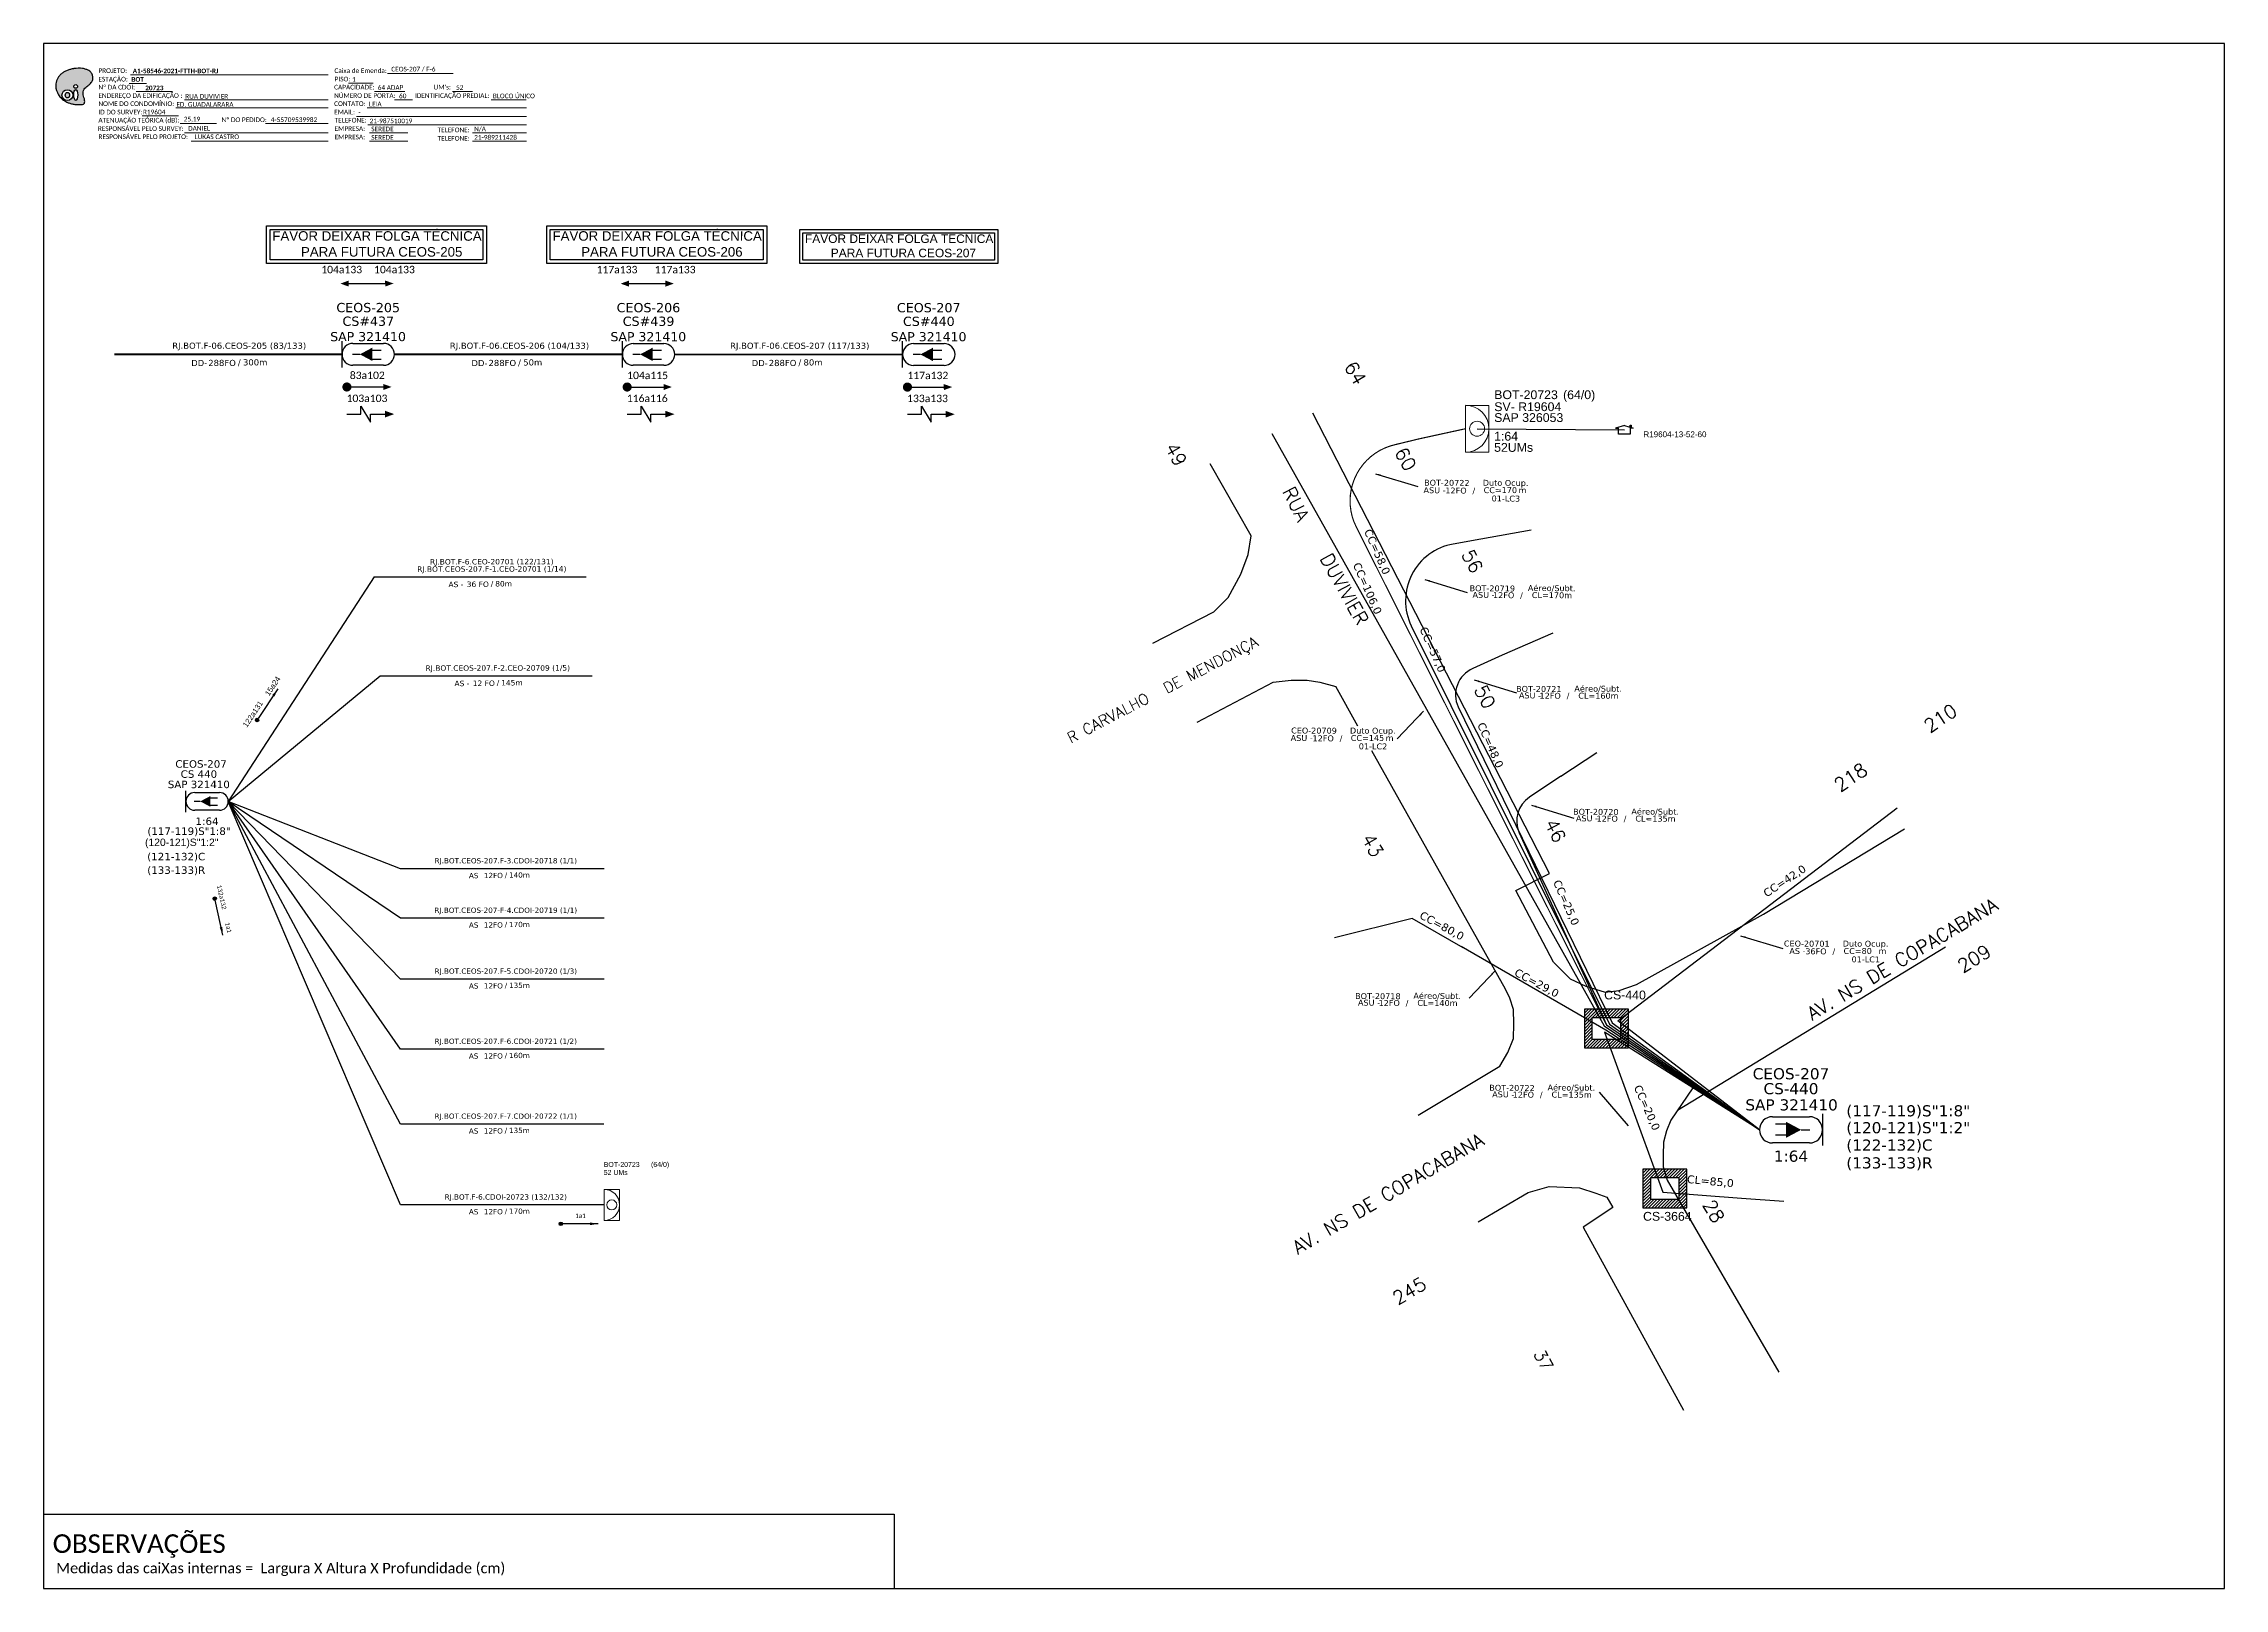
# Paper-space layout 'CDOI-20712' of a CAD drawing. Extents: x 0 to 839, y 0 to 594.
# The model-space entities are those that its viewports show. They can reach past a viewport. Long polylines and large blocks are cut down to what shows.
import ezdxf
from ezdxf.enums import TextEntityAlignment as Align

# ---------------------------------------------------------------- set-up
doc = ezdxf.new("R2010")
doc.units = 0
for name, color, linetype in [('10.1-Caixas Subterrâneas', 5, 'Continuous'), ('20.4-CEOS', 1, 'Continuous'), ('20.5-CABO AÉREO', 1, 'Continuous'), ('CAP a instalar', 1, 'Continuous'), ('celulas gpon', 7, 'Continuous'), ('CEO', 5, 'Continuous'), ('label_cabos', 7, 'Continuous'), ('Legenda', 1, 'Continuous'), ('MUB', 252, 'Continuous'), ('SETA', 7, 'Continuous'), ('Seta indicação do cabo', 7, 'Continuous'), ('surveys', 7, 'Continuous'), ('surveys legendas', 7, 'Continuous')]:
    doc.layers.add(name, color=color, linetype=linetype)
for name, color, linetype, lineweight in [("20.0-LEGENDA DOS CDO'S", 1, 'Continuous', 0), ('20.1-CDO_INTERIOR', 1, 'Continuous', 0), ('40.1-ETIQUETAS', 1, 'Continuous', 20)]:
    doc.layers.add(name, color=color, linetype=linetype, lineweight=lineweight)
doc.layers.add('EXTRA', color=50, linetype='Continuous', plot=False)
doc.styles.add('ARIAL', font='arial.ttf')
doc.styles.add('ROMANS', font='romans')
doc.styles.add('siredit', font='verdana.ttf')
doc.styles.get("Standard").update_dxf_attribs({"font": 'arial.ttf'})
doc.styles.add('WMF-Calibri0', font='CALIBRI.TTF')
doc.styles.add('WMF-Calibri1', font='CALIBRIB.TTF')
doc.linetypes.add('FENCELINE1', pattern='A,0.25,-0.1,[133,ltypeshp.shx,S=0.1,R=0,X=-0.1,Y=0],-0.1,1', length=1.45)
doc.dimstyles.new('CC', dxfattribs={"dimtxt": 1, "dimasz": 2, "dimexe": 0.18, "dimexo": 0.0625, "dimgap": 0.09, "dimtad": 0, "dimdec": 0, "dimrnd": 1, "dimzin": 0, "dimdsep": 46, "dimtxsty": 'siredit', "dimblk": 'NONE', "dimcen": 0, "dimse1": 1, "dimse2": 1, "dimsd1": 1, "dimsd2": 1, "dimclrt": 7, "dimadec": 0, "dimazin": 0, "dimtfac": 1, "dimtdec": 0, "dimtofl": 0, "dimtmove": 0, "dimatfit": 3, "dimfxl": 0, "dimtolj": 1, "dimtzin": 0, "dimarcsym": 0})

# ---------------------------------------------------------------- blocks, each defined once
blk = doc.blocks.new('OI')
h = blk.add_hatch(color=40)
edge = h.paths.add_edge_path()
edge.add_spline(control_points=[(4.35, -0.67), (3.92, -0.99), (3.26, -1.5), (2.81, -2.59), (2.9, -3.5), (3.06, -4.27), (3.31, -4.85), (3.37, -5.39), (3.4, -5.88), (3.2, -6.4), (2.54, -6.61), (1.65, -6.63), (0.55, -6.67), (-0.56, -6.42), (-1.61, -6.14), (-2.77, -5.61), (-3.92, -4.77), (-4.89, -3.7), (-5.34, -2.65), (-5.6, -1.94), (-5.85, -0.96), (-5.71, 0.47), (-5.1, 2.02), (-4.14, 3.02), (-3.3, 3.61), (-2.37, 4.16), (-1.36, 4.44), (-0.56, 4.7), (0.79, 4.85), (2.24, 4.97), (3.79, 4.57), (4.67, 4.21), (5.44, 3.65), (5.76, 2.99), (6.03, 2.21), (6.01, 1.46), (5.72, 0.64), (5.31, 0.08), (4.88, -0.38), (4.51, -0.55), (4.35, -0.67)], knot_values=[0, 0, 0, 0, 1.60434, 2.417191, 3.427595, 4.282808, 4.776746, 5.304182, 5.888771, 6.258406, 6.858137, 7.79129, 8.986195, 10.124242, 11.187857, 12.242908, 13.953784, 15.414161, 16.515391, 17.349188, 17.675853, 19.552021, 21.515531, 22.568638, 23.63245, 24.621084, 25.782718, 26.745347, 27.142653, 29.870543, 31.004649, 31.921532, 32.709589, 33.801391, 34.042471, 35.192333, 35.971461, 36.628871, 37.254359, 37.836911, 37.836911, 37.836911, 37.836911], degree=3, periodic=0)
h.paths.add_polyline_path([(1.13, -0.87, -1), (-0.04, -0.87, -1)], flags=16)
edge = h.paths.add_edge_path(flags=16)
edge.add_ellipse((0.56, -3.59), major_axis=(-0.02, 1.71), ratio=0.361305, start_angle=0, end_angle=360)
h.paths.add_polyline_path([(-0.36, -3.62, -1), (-3.8, -3.62, -1)], flags=16)
edge = h.paths.add_edge_path(flags=0)
edge.add_ellipse((-2.08, -3.62), major_axis=(0, 0.885), ratio=0.758294, start_angle=0, end_angle=360)
at = {"color": 40}
for centre, radius in [((-2.08, -3.62), 1.72), ((0.54, -0.87), 0.587)]:
    blk.add_circle(centre, radius, dxfattribs=at)
blk.add_ellipse((-2.08, -3.62), major_axis=(0, 0.885), ratio=0.758294, start_param=-3.141592653589792, end_param=3.141592653589792, dxfattribs=at)
blk.add_ellipse((0.56, -3.59), major_axis=(-0.02, 1.71), ratio=0.361305, dxfattribs=at)
at = {"color": 40, "start_tangent": (-0.800898, -0.598801), "end_tangent": (-0.800898, -0.598801)}
blk.add_spline([(4.35, -0.67), (3.2, -1.78), (2.9, -2.54), (2.92, -3.55), (3.12, -4.38), (3.28, -4.85), (3.37, -5.37), (3.35, -5.95), (3.2, -6.29), (2.66, -6.55), (1.73, -6.63), (0.54, -6.62), (-0.58, -6.41), (-1.6, -6.11), (-2.56, -5.67), (-3.95, -4.67), (-4.89, -3.56), (-5.37, -2.56), (-5.64, -1.78), (-5.72, -1.46), (-5.63, 0.42), (-4.84, 2.22), (-4.13, 2.99), (-3.27, 3.62), (-2.4, 4.09), (-1.3, 4.47), (-0.37, 4.72), (0.02, 4.77), (2.75, 4.8), (3.85, 4.53), (4.69, 4.16), (5.31, 3.68), (5.85, 2.73), (5.93, 2.5), (5.94, 1.35), (5.67, 0.62), (5.29, 0.08), (4.84, -0.36), (4.35, -0.67)], degree=3, dxfattribs=at)
blk = doc.blocks.new('CARIMBO')
at = {"color": 7, "lineweight": 0}
for points in [[(134.48, -16.3), (159.61, -16.3)], [(35.15, -20.06), (41.7, -20.06)], [(35.66, -16.79), (111.64, -16.79)], [(37.81, -23.14), (51.75, -23.14)], [(119.43, -20.02), (128.92, -20.02)], [(129.48, -23.14), (141.1, -23.14)], [(159.42, -23.14), (167.09, -23.14)], [(40.13, -32.55), (54.07, -32.55)], [(52.97, -29.48), (111.64, -29.48)], [(56.38, -26.37), (111.64, -26.37)], [(122.56, -32.72), (187.83, -32.72)], [(126.6, -29.48), (187.83, -29.48)], [(137.07, -26.37), (144.01, -26.37)], [(174.24, -26.37), (187.8, -26.37)], [(54.67, -35.52), (68.61, -35.52)], [(56.38, -39.07), (111.64, -39.07)], [(126.84, -35.96), (187.83, -35.96)], [(127.45, -39.07), (142.25, -39.07)], [(167.06, -39.07), (187.83, -39.07)], [(58.87, -42.31), (111.64, -42.31)], [(127.45, -42.31), (142.25, -42.31)], [(167.06, -42.31), (187.83, -42.31)]]:
    blk.add_lwpolyline(points, dxfattribs=at)
at = {"color": 7, "xscale": 1.213923925163967, "yscale": 1.213923925163967, "zscale": 1.213923925163967, "rotation": 0.1532896023949059}
blk.add_blockref('OI', (13.86, -20.16), dxfattribs=at)
at = {"color": 7, "lineweight": 0, "style": 'WMF-Calibri0'}
for s, height, p in [('PROJETO:', 1.793, (23.26, -16.04)), ('Caixa de Emenda:', 1.7927, (114.02, -16.04)), ('ESTAÇÃO:', 1.793, (23.26, -19.32)), ('ENDEREÇO DA EDIFICAÇÃO :', 1.7927, (23.26, -25.63)), ('Nº DA CDOI:', 1.7927, (23.26, -22.39)), ('CAPACIDADE:', 1.7927, (113.91, -22.39)), ('NÚMERO DE PORTA:', 1.7927, (113.91, -25.63)), ('PISO:', 1.793, (114.09, -19.28)), ('IDENTIFICAÇÃO PREDIAL:', 1.7927, (144.99, -25.63)), ("UM's:", 1.793, (152.15, -22.39)), ('ATENUAÇÃO TEÓRICA (dB):', 1.7927, (23.26, -35.09)), ('NOME DO CONDOMÍNIO:', 1.7927, (23.26, -28.74)), ('ID DO SURVEY:', 1.7927, (23.26, -31.97)), ('CONTATO:', 1.793, (113.91, -28.74)), ('EMAIL:', 1.793, (113.91, -31.97)), ('TELEFONE:', 1.793, (114.09, -35.09)), ('RESPONSÁVEL PELO SURVEY:', 1.7927, (23.02, -38.32)), ('RESPONSÁVEL PELO PROJETO:', 1.7927, (23.26, -41.44)), ('EMPRESA:', 1.793, (114.09, -38.32)), ('EMPRESA:', 1.793, (114.09, -41.56)), ('TELEFONE:', 1.793, (153.7, -38.83)), ('TELEFONE:', 1.793, (153.7, -42.06))]:
    blk.add_text(s, height=height, dxfattribs=at).set_placement(p)
at = {"color": 7, "lineweight": 0, "flags": 8}
for tag, p, style in [('PROJ', (36.46, -16.13), 'WMF-Calibri1'), ('CEOS-XX', (135.87, -15.46), 'WMF-Calibri0'), ('EST', (35.94, -19.41), 'WMF-Calibri1'), ('LOGRADOURO', (56.65, -25.91), 'WMF-Calibri0'), ('PISO_PTR', (120.78, -19.42), 'WMF-Calibri0'), ('CAPAC.', (130.66, -22.52), 'WMF-Calibri0'), ('N°', (138.85, -25.77), 'WMF-Calibri0'), ("UC'S", (160.78, -22.54), 'WMF-Calibri0'), ('N°PREDIO', (174.94, -25.77), 'WMF-Calibri0'), ('_ID_', (40.39, -31.94), 'WMF-Calibri0'), ('NOME_DO_COND.', (53.23, -29.02), 'WMF-Calibri0'), ('O_POTEN', (56.06, -34.68), 'WMF-Calibri0'), ('EMAIL', (123.26, -32.12), 'WMF-Calibri0'), ('NOME_DO_CONTATO', (127.3, -28.89), 'WMF-Calibri0'), ('RES_SURVEY', (57.78, -38.23), 'WMF-Calibri0'), ('RES_PROJ', (60.27, -41.47), 'WMF-Calibri0'), ('TELEFONE', (127.55, -35.36), 'WMF-Calibri0'), ('EMP_RESP_SURVEY', (128.16, -38.47), 'WMF-Calibri0'), ('EMP_RESP_PROJ', (128.16, -41.71), 'WMF-Calibri0'), ('CONT_RESP_SURVEY', (167.76, -38.47), 'WMF-Calibri0'), ('CONT_RESP_PROJ', (167.76, -41.71), 'WMF-Calibri0')]:
    blk.add_attdef(tag, p, '', height=1.79, dxfattribs=dict(at, style=style))
at = {"color": 7, "lineweight": 0, "style": 'WMF-Calibri1', "flags": 8}
blk.add_attdef("N° CDO'S", text='', height=1.79, dxfattribs=at).set_placement((44.78, -22.68), align=Align.CENTER)
blk = doc.blocks.new('ETIQUETA_RS5F')
at = {"layer": '40.1-ETIQUETAS', "color": 0, "style": 'siredit'}
blk.add_text('/', height=1.5, dxfattribs=at).set_placement((1.58, -1.95), align=Align.MIDDLE_RIGHT)
for tag, p in [('ETIQUETA_R_SECUNDARIA', (1.21, 2.1)), ('ETIQUETA_R_PRIMARIA', (1.21, 4.1)), ('F_ATIVAS/F_MORTAS', (1.14, -4.24))]:
    blk.add_attdef(tag, text='', height=1.5, dxfattribs=at).set_placement(p, align=Align.MIDDLE_CENTER)
for tag, p in [('TIPO_CABO', (-6.58, -2.12)), ('CAP_CABO', (0.4, -2.09))]:
    blk.add_attdef(tag, text='', height=1.5, dxfattribs=at).set_placement(p, align=Align.MIDDLE_RIGHT)
blk.add_attdef('METROS', text='', height=1.5, dxfattribs=at).set_placement((2.14, -1.95), align=Align.MIDDLE_LEFT)
for tag, p in [('FUSÃO_1', (0.85, -8.39)), ('FUSÃO_2', (0.85, -10.6)), ('FUSÃO_3', (0.85, -12.93)), ('FUSÃO_4', (0.85, -15.14)), ('FUSÃO_5', (0.85, -17.16))]:
    blk.add_attdef(tag, text='', height=1.5, dxfattribs=at).set_placement(p, align=Align.CENTER)
blk = doc.blocks.new('CDOI_INT')
at = {"layer": '20.1-CDO_INTERIOR', "color": 0, "lineweight": 18}
blk.add_lwpolyline([(4.25, -4.25), (4.25, 4.25), (0, 4.25), (0, -4.25)], close=True, dxfattribs=at)
blk.add_circle((2.12, 0), 1.36, dxfattribs=at)
blk.add_arc((0, 0), 4.25, 270, 90, dxfattribs=at)
at = {"layer": "20.0-LEGENDA DOS CDO'S", "color": 0, "style": 'ARIAL'}
for tag, p in [('SAP', (-0.08, 6.23)), ('CDO_N', (-0.08, 10.38)), ('SURVEY', (-0.08, 8.2)), ('SPLITER_1', (21.18, 10.38)), ('SPLITER_2', (21.19, 8.68)), ('1:XX', (5.94, -2.22)), ('UMS', (5.94, -4.24))]:
    blk.add_attdef(tag, p, '', height=1.36, dxfattribs=at)
blk.add_attdef('FIBRAS_UTILIZADAS', text='', height=1.36, dxfattribs=at).set_placement((15.34, 10.38), align=Align.CENTER)
blk = doc.blocks.new('_None')
blk = doc.blocks.new('*X65')
at = {"color": 0, "linetype": 'Continuous'}
for p, q in [((-1.25, 0.34099), (-0.49099, 1.1)), ((-1.25, 0.517767), (-0.667767, 1.1)), ((-1.25, 0.694544), (-0.844544, 1.1)), ((-1.25, 0.87132), (-1.02132, 1.1)), ((-1.25, 1.048097), (-1.198097, 1.1)), ((-1.25, 0.164214), (-0.8035, 0.610714)), ((-1.25, -0.012563), (-0.8035, 0.433937)), ((-1.25, -0.18934), (-0.8035, 0.25716)), ((-1.25, -0.366117), (-0.8035, 0.080383)), ((-0.789214, 0.625), (-0.314214, 1.1)), ((-0.612437, 0.625), (-0.137437, 1.1)), ((-0.43566, 0.625), (0.03934, 1.1)), ((-0.258883, 0.625), (0.216117, 1.1)), ((-0.082107, 0.625), (0.392893, 1.1)), ((0.09467, 0.625), (0.56967, 1.1)), ((0.271447, 0.625), (0.746447, 1.1)), ((0.448223, 0.625), (0.923223, 1.1)), ((0.625, 0.625), (1.1, 1.1)), ((0.801777, 0.625), (1.25, 1.073223)), ((0.8035, 0.449947), (1.25, 0.896447)), ((0.8035, 0.27317), (1.25, 0.71967)), ((0.8035, 0.096393), (1.25, 0.542893)), ((0.8035, -0.080383), (1.25, 0.366117)), ((0.8035, -0.25716), (1.25, 0.18934)), ((0.8035, -0.433937), (1.25, 0.012563)), ((-1.25, -0.542893), (-0.8035, -0.096393)), ((-1.25, -0.71967), (-0.8035, -0.27317)), ((-1.25, -0.896447), (-0.8035, -0.449947)), ((-1.25, -1.073223), (-0.801777, -0.625)), ((-1.1, -1.1), (-0.625, -0.625)), ((-0.923223, -1.1), (-0.448223, -0.625)), ((-0.746447, -1.1), (-0.271447, -0.625)), ((-0.56967, -1.1), (-0.09467, -0.625)), ((-0.392893, -1.1), (0.082107, -0.625)), ((-0.216117, -1.1), (0.258883, -0.625)), ((-0.03934, -1.1), (0.43566, -0.625)), ((0.137437, -1.1), (0.612437, -0.625)), ((0.314214, -1.1), (0.789214, -0.625)), ((0.49099, -1.1), (1.25, -0.34099)), ((0.667767, -1.1), (1.25, -0.517767)), ((0.8035, -0.610714), (1.25, -0.164214)), ((0.844544, -1.1), (1.25, -0.694544)), ((1.02132, -1.1), (1.25, -0.87132)), ((1.198097, -1.1), (1.25, -1.048097))]:
    blk.add_line(p, q, dxfattribs=at)
blk = doc.blocks.new('MANHOLE_MQ')
at = {"color": 0, "linetype": 'Continuous'}
for p, q in [((0.00000623, 0.00000569), (-0.00000627, 0.00000569)), ((-0.00000627, 0.00000569), (-0.00000627, -0.00000531)), ((-0.00000404, 0.00000331), (0.00000399, 0.00000331)), ((-0.00000404, -0.00000294), (-0.00000404, 0.00000331)), ((0.00000399, 0.00000331), (0.00000399, -0.00000294)), ((0.00000623, -0.00000531), (0.00000623, 0.00000569)), ((-0.00000627, -0.00000531), (0.00000623, -0.00000531)), ((0.00000399, -0.00000294), (-0.00000404, -0.00000294)), ((0.00000399, -0.00000294), (0.00000399, -0.00000294))]:
    blk.add_line(p, q, dxfattribs=at)
at = {"color": 0, "linetype": 'Continuous', "xscale": 5e-06, "yscale": 5e-06, "zscale": 1e-05}
blk.add_blockref('*X65', (-0.00000002, 0.00000019), dxfattribs=at)
blk = doc.blocks.new('CDOI_CT_DRT')
at = {"layer": '20.1-CDO_INTERIOR', "color": 0, "lineweight": 18}
blk.add_lwpolyline([(2.13, -2.13), (2.13, 2.12), (0, 2.12), (0, -2.13)], close=True, dxfattribs=at)
blk.add_circle((1.06, 0), 0.68, dxfattribs=at)
blk.add_arc((0, 0), 2.13, 269.9724, 89.9724, dxfattribs=at)
at = {"layer": "20.0-LEGENDA DOS CDO'S", "color": 0, "style": 'ARIAL'}
for tag, p in [('CDO_N', (2.61, 2.69)), ('SURVEY', (2.61, 1.6)), ('SAP', (2.61, 0.61)), ('1:XX', (2.6, -1.08)), ('UMS', (2.6, -2.09))]:
    blk.add_attdef(tag, p, '', height=0.68, rotation=359.9724, dxfattribs=at)
blk.add_attdef('FIBRAS_UTILIZADAS', text='', height=0.68, rotation=359.9724, dxfattribs=at).set_placement((10.32, 2.69), align=Align.CENTER)
blk = doc.blocks.new('Inst CB DT OCUP CFOA-SM-AS-80-TS-36')
at = {"layer": 'label_cabos', "color": 0, "style": 'siredit'}
for tag, flags, p in [('ID_ATIVIDADE', 3, (1.31, 2.67)), ('FATOR', 1, (11.56, 2.55))]:
    blk.add_attdef(tag, text='', height=1, rotation=359.69, dxfattribs=dict(at, flags=flags)).set_placement(p, align=Align.MIDDLE_CENTER)
for tag, p in [('TIPO_CABO', (1.76, 0)), ('DESTINO_CABO', (3.13, 1.26)), ('CABO', (4.69, -0.05)), ('/', (7.71, -0.05)), ('LANCE', (10.91, 0)), ('TIPO_CABO', (13.11, 1.24)), ('UND', (15.96, 0)), ('FID', (13.15, -1.41))]:
    blk.add_attdef(tag, text='', height=1, rotation=359.69, dxfattribs=at).set_placement(p, align=Align.MIDDLE_CENTER)
blk.add_attdef('QTDE', (12.43, -0.47), '', height=1, rotation=359.69, dxfattribs=at)
blk = doc.blocks.new('LEGENDA DOS CABOS')
at = {"layer": 'EXTRA', "color": 0, "style": 'siredit'}
for tag, p in [('ID', (4.6, 0.97)), ('XX', (9.03, 0.97))]:
    blk.add_attdef(tag, text='', height=0.48, rotation=359.69, dxfattribs=at).set_placement(p, align=Align.MIDDLE_CENTER)
at = {"layer": 'Legenda', "color": 0, "style": 'siredit'}
for tag, p in [('TIPO_CABO', (1.31, 0)), ('CABO', (4.69, -0.05)), ('/', (6.81, -0.05)), ('METROS', (10.03, -0.05))]:
    blk.add_attdef(tag, text='', height=0.8, rotation=359.69, dxfattribs=at).set_placement(p, align=Align.MIDDLE_CENTER)
blk = doc.blocks.new('Inst CB DT OCUP CFOA-SM-ASU-120-S-12')
at = {"layer": 'label_cabos', "color": 0, "style": 'siredit'}
for tag, flags, p in [('ID_ATIVIDADE', 3, (1.31, 2.67)), ('FATOR', 1, (11.56, 2.55))]:
    blk.add_attdef(tag, text='', height=1, rotation=359.69, dxfattribs=dict(at, flags=flags)).set_placement(p, align=Align.MIDDLE_CENTER)
for tag, p in [('TIPO_CABO', (1.26, 0)), ('DESTINO_CABO', (3.13, 1.26)), ('CABO', (4.69, -0.05)), ('/', (7.71, -0.05)), ('LANCE', (10.91, 0)), ('TIPO_CABO', (13.11, 1.24)), ('UND', (15.96, 0)), ('FID', (13.15, -1.41))]:
    blk.add_attdef(tag, text='', height=1, rotation=359.69, dxfattribs=at).set_placement(p, align=Align.MIDDLE_CENTER)
blk.add_attdef('QTDE', (12.43, -0.47), '', height=1, rotation=359.69, dxfattribs=at)
blk = doc.blocks.new('*U91')
at = {"layer": '20.4-CEOS', "color": 7, "style": 'siredit'}
for tag, p in [('FIBRAS_SPLITTER', (0, 0)), ('FIBRAS_TOP_C', (0, -4.13)), ('RESERVA_FINAIS', (0, -5.46))]:
    blk.add_attdef(tag, p, '', height=1.01, dxfattribs=at)
for tag, p, flags in [('ID_ATIVIDADE', (0, -6.77), 3), ('FATOR', (0, -8.09), 1), ('QTDE', (0, -9.4), 1), ('FID', (0, -10.71), 1)]:
    blk.add_attdef(tag, p, '', height=1.01, dxfattribs=dict(at, flags=flags))
blk = doc.blocks.new('*U93')
at = {"layer": '20.4-CEOS', "color": 7, "style": 'siredit'}
blk.add_attdef('FIBRAS_SPLITTER', (0, 0), '', height=1.01, dxfattribs=at)
for tag, p, flags in [('ID_ATIVIDADE', (0, -1.48), 3), ('FATOR', (0, -2.79), 1), ('QTDE', (0, -4.11), 1), ('FID', (0, -5.42), 1)]:
    blk.add_attdef(tag, p, '', height=1.01, dxfattribs=dict(at, flags=flags))
blk = doc.blocks.new('SURVEY_SURVEY')
for p, q in [((0, 0.0000152), (-0.0000151, 0.0000108)), ((-0.0000151, 0.0000108), (-0.0000104, 0.0000108)), ((-0.0000103, 0), (-0.0000103, 0.0000108)), ((0.0000103, 0), (-0.0000103, 0)), ((0, 0.0000152), (0.0000151, 0.0000108)), ((0.0000101, 0.0000159), (0.0000117, 0.0000159)), ((0.0000101, 0.0000123), (0.0000101, 0.0000159)), ((0.0000151, 0.0000108), (0.0000103, 0.0000108)), ((0.0000103, 0.0000108), (0.0000103, 0)), ((0.0000117, 0.0000159), (0.0000117, 0.0000119))]:
    blk.add_line(p, q)
blk = doc.blocks.new('SETA 2')
at = {"layer": 'Seta indicação do cabo'}
h = blk.add_hatch(color=256, dxfattribs=at)
h.dxf.hatch_style = 1
h.paths.add_polyline_path([(348.974, 271.648, 1), (348.848, 271.648, 1)])
blk.add_circle((348.911, 271.648), 0.0626, dxfattribs=at)
blk.add_leader([(350.279, 271.648), (348.974, 271.648)], dimstyle='CC', override={"dimasz": 0.3}, dxfattribs=at)

msp = doc.modelspace()

# ---------------------------------------------------------------- linework, layer by layer
msp.add_lwpolyline([(-89.32, 705.02), (749.25, 705.02), (749.25, 1299.02), (-89.32, 1299.02), (-89.32, 705.02)])
at = {"color": 7, "lineweight": 0}
msp.add_lwpolyline([(-4.01, 1268.26), (20.14, 1268.26)], dxfattribs=at)
at = {"color": 7, "ltscale": 9e-07}
for points in [[(-3.59, 1228.92), (80.98, 1228.92), (80.98, 1214.52), (-3.59, 1214.52)], [(-2.24, 1227.57), (79.63, 1227.57), (79.63, 1215.87), (-2.24, 1215.87)], [(104.16, 1228.92), (188.73, 1228.92), (188.73, 1214.52), (104.16, 1214.52)], [(105.51, 1227.57), (187.38, 1227.57), (187.38, 1215.87), (105.51, 1215.87)], [(201.45, 1227.48), (277.56, 1227.48), (277.56, 1214.52), (201.45, 1214.52)], [(202.67, 1226.26), (276.35, 1226.26), (276.35, 1215.74), (202.67, 1215.74)]]:
    msp.add_lwpolyline(points, close=True, dxfattribs=at)
at = {"color": 7}
for points in [[(28.03, 1206.76), (42.02, 1206.76)], [(135.8, 1206.74), (149.79, 1206.74)], [(27.31, 1166.99), (41.29, 1166.99)], [(135.08, 1166.96), (149.06, 1166.96)], [(242.85, 1166.94), (256.84, 1166.94)], [(32.66, 1156.56), (32.66, 1159.66), (36.37, 1153.46), (36.37, 1156.56)], [(140.44, 1156.54), (140.44, 1159.64), (144.14, 1153.44), (144.14, 1156.54)], [(248.21, 1156.51), (248.21, 1159.61), (251.91, 1153.42), (251.92, 1156.51)], [(-89.24, 733.5), (237.71, 733.5), (237.71, 705.02)]]:
    msp.add_lwpolyline(points, dxfattribs=at)
at = {"color": 7, "const_width": 1.75}
for points in [[(26.43, 1166.98, 1), (28.18, 1166.99, 1)], [(134.2, 1166.96, 1), (135.95, 1166.97, 1)], [(241.97, 1166.94, 1), (243.73, 1166.95, 1)]]:
    msp.add_lwpolyline(points, format="xyb", close=True, dxfattribs=at)
at = {"color": 4, "ltscale": 0.5}
msp.add_lwpolyline([(461.91, 1150.93), (518.63, 1150.46)], dxfattribs=at)
at = {"layer": '20.4-CEOS', "color": 7}
for p, q in [((29.64, 1183.73), (41.4, 1183.73)), ((137.41, 1183.71), (149.17, 1183.71)), ((245.18, 1183.69), (256.95, 1183.69)), ((41.4, 1175.35), (29.64, 1175.35)), ((149.17, 1175.33), (137.41, 1175.33)), ((256.95, 1175.3), (245.18, 1175.3))]:
    msp.add_line(p, q, dxfattribs=at)
at = {"layer": '20.4-CEOS', "color": 5}
for p, q in [((-31.22, 1011.02), (-21.71, 1011.02)), ((-21.71, 1004.24), (-31.22, 1004.24)), ((575.51, 886.4), (589.67, 886.4)), ((589.67, 876.31), (575.51, 876.31))]:
    msp.add_line(p, q, dxfattribs=at)
at = {"layer": '20.4-CEOS', "color": 7}
for points in [[(25.44, 1174.48), (25.44, 1184.6)], [(133.22, 1174.46), (133.22, 1184.58)], [(240.99, 1174.44), (240.99, 1184.55)], [(32.27, 1179.54), (29.44, 1179.54)], [(36.91, 1181.2), (40.48, 1181.2)], [(36.91, 1177.72), (40.48, 1177.72)], [(140.04, 1179.52), (137.22, 1179.52)], [(144.68, 1181.18), (148.26, 1181.18)], [(144.68, 1177.69), (148.26, 1177.69)], [(247.82, 1179.5), (244.99, 1179.5)], [(252.46, 1181.16), (256.03, 1181.16)], [(252.46, 1177.67), (256.03, 1177.67)]]:
    msp.add_lwpolyline(points, dxfattribs=at)
for points in [[(32.27, 1179.54, 0, 5.18, 0), (37.13, 1179.54, 5.18, 5.18, 0)], [(140.04, 1179.52, 0, 5.18, 0), (144.9, 1179.52, 5.18, 5.18, 0)], [(247.82, 1179.5, 0, 5.18, 0), (252.67, 1179.5, 5.18, 5.18, 0)]]:
    msp.add_lwpolyline(points, format="xyseb", dxfattribs=at)
at = {"layer": '20.4-CEOS', "color": 5}
for points in [[(-34.61, 1003.55), (-34.61, 1011.72)], [(-29.09, 1007.63), (-31.38, 1007.63)], [(-25.34, 1008.98), (-22.45, 1008.98)], [(-25.34, 1006.16), (-22.45, 1006.16)], [(580.91, 883.55), (576.61, 883.55)], [(586.5, 881.35), (589.9, 881.35)], [(594.72, 887.44), (594.72, 875.27)], [(580.91, 879.35), (576.61, 879.35)]]:
    msp.add_lwpolyline(points, dxfattribs=at)
for points in [[(-29.09, 1007.63, 0, 4.18, 0), (-25.17, 1007.63, 4.18, 4.18, 0)], [(586.5, 881.35, 0, 6.23, 0), (580.65, 881.35, 6.23, 6.23, 0)]]:
    msp.add_lwpolyline(points, format="xyseb", dxfattribs=at)
at = {"layer": '20.4-CEOS', "color": 7}
for centre, start, end in [((29.64, 1179.54), 90, 270), ((41.4, 1179.54), 270, 90), ((137.41, 1179.52), 90, 270), ((149.17, 1179.52), 270, 90), ((245.18, 1179.5), 90, 270), ((256.95, 1179.5), 270, 90)]:
    msp.add_arc(centre, 4.19, start, end, dxfattribs=at)
at = {"layer": '20.4-CEOS', "color": 5}
for centre, radius, start, end in [((-31.22, 1007.63), 3.39, 90, 270), ((-21.71, 1007.63), 3.39, 270, 90), ((575.51, 881.35), 5.05, 90, 270), ((589.67, 881.35), 5.05, 270, 90)]:
    msp.add_arc(centre, radius, start, end, dxfattribs=at)
at = {"layer": '20.5-CABO AÉREO', "color": 7, "ltscale": 8, "const_width": 0.701}
for points in [[(-62.18, 1179.54), (25.44, 1179.54)], [(45.6, 1179.52), (133.22, 1179.52)], [(153.37, 1179.5), (240.99, 1179.5)]]:
    msp.add_lwpolyline(points, dxfattribs=at)
at = {"layer": 'CAP a instalar', "color": 7, "linetype": 'FENCELINE1', "ltscale": 5}
for points in [[(382.97, 1149.13), (510.81, 921.38), (570.46, 881.35)], [(570.46, 881.35), (516, 923.24), (623.47, 1005.14)]]:
    msp.add_lwpolyline(points, dxfattribs=at)
at = {"layer": 'CAP a instalar', "linetype": 'FENCELINE1', "ltscale": 15, "const_width": 0.443}
msp.add_lwpolyline([(457.41, 1150.93), (439.54, 1147.03)], dxfattribs=at)
at = {"layer": 'CAP a instalar', "linetype": 'FENCELINE1', "ltscale": 5, "const_width": 0.443}
msp.add_lwpolyline([(439.54, 1147.03), (430.33, 1144.8, 0.486244), (415.37, 1113.29), (511.63, 921.71)], format="xyb", dxfattribs=at)
at = {"layer": 'CAP a instalar', "color": 9, "linetype": 'FENCELINE1', "ltscale": 5}
for points in [[(463.38, 1108.41), (452.71, 1106.6, 0.497551), (436.59, 1075.11), (512.75, 922.03), (570.46, 881.35)], [(471.57, 1063.85), (460.22, 1058.72, 0.418685), (454.62, 1043.94), (513.84, 922.54), (570.46, 881.35)], [(494.15, 1017.3), (482.06, 1009.29, 0.366099), (478.05, 995.54), (511.63, 921.71), (570.46, 881.35)]]:
    msp.add_lwpolyline(points, format="xyb", dxfattribs=at)
at = {"layer": 'CAP a instalar', "color": 9, "linetype": 'FENCELINE1', "ltscale": 15}
for points in [[(482.71, 1111.89), (463.38, 1108.41)], [(491.07, 1072.34), (471.57, 1063.85)], [(494.15, 1017.3), (507.94, 1026.43)], [(436.91, 962.62), (407.09, 955.16)], [(456.58, 951.35), (436.91, 962.62)], [(563.54, 855.09), (579.78, 853.92)]]:
    msp.add_lwpolyline(points, dxfattribs=at)
at = {"layer": 'CAP a instalar', "color": 7, "ltscale": 30}
for points in [[(37.82, 1093.98), (-18.32, 1007.63)], [(37.82, 1093.98), (119.35, 1093.98)], [(-18.32, 1007.63), (40.12, 1055.91)], [(40.12, 1055.91), (121.65, 1055.91)], [(126.19, 981.76), (47.86, 981.76), (-18.32, 1007.63)], [(126.18, 962.73), (47.86, 962.73), (-18.32, 1007.63)], [(126.19, 939.32), (47.86, 939.32), (-18.32, 1007.63)], [(126.18, 912.36), (47.86, 912.36), (-18.32, 1007.63)], [(126.16, 883.54), (47.86, 883.54), (-18.32, 1007.63)]]:
    msp.add_lwpolyline(points, dxfattribs=at)
at = {"layer": 'CAP a instalar', "color": 5, "ltscale": 30}
msp.add_lwpolyline([(-18.32, 1007.63), (-18.32, 1007.63)], dxfattribs=at)
at = {"layer": 'CAP a instalar', "ltscale": 30}
msp.add_lwpolyline([(126.18, 852.48), (47.86, 852.48), (-18.32, 1007.63)], dxfattribs=at)
at = {"layer": 'CAP a instalar', "color": 9, "linetype": 'FENCELINE1', "ltscale": 5}
for points in [[(570.46, 881.35), (511.39, 919.67), (455.78, 951.81)], [(570.46, 881.35), (510.92, 918.88), (533.36, 857.35), (563.54, 855.09)]]:
    msp.add_lwpolyline(points, dxfattribs=at)
at = {"layer": 'CAP a instalar', "linetype": 'FENCELINE1', "ltscale": 5, "const_width": 0.443}
msp.add_lwpolyline([(511.63, 921.71), (570.46, 881.35)], dxfattribs=at)
at = {"layer": 'MUB', "elevation": 141.9}
for points in [[(491.25, 945.84), (476.75, 973.42), (489.72, 979.94), (398.67, 1156.9)], [(374.98, 1109.77), (359.24, 1137.38)], [(416.05, 1036.6), (407.52, 1051.81)], [(439.24, 886.96), (470.61, 905.85), (473.7, 911.12), (475.85, 916.4), (476.02, 922.15), (475.89, 927.67), (474.5, 932), (472.83, 935.37), (421.4, 1027.06)], [(491.25, 945.84), (497.7, 939.46), (503.7, 936.55), (511.16, 934.33), (516.5, 934.92), (523.23, 937.17), (572.07, 964.23), (626.29, 997.03)], [(539.01, 888.96), (642.06, 951.74)], [(544.8, 897.53), (536.41, 885.11), (534.71, 880.95), (533.53, 876.58), (533.39, 871.65), (533.46, 867.18), (534.92, 862.01), (577.89, 788.19)], [(462.26, 845.98), (481.54, 857.29), (489.59, 859.55)], [(489.59, 859.55), (501.28, 859.03), (507.59, 856.98), (511.82, 855.49), (514.14, 851.53), (502.63, 843.9), (541.21, 773.55)]]:
    msp.add_lwpolyline(points, dxfattribs=at)
at = {"layer": 'MUB'}
for points in [[(337.23, 1068.51), (360.69, 1080.49), (366.21, 1086.01), (371.03, 1094.99), (373.81, 1102.59), (374.98, 1109.77)], [(354.31, 1038.11), (383.48, 1053.54), (390.39, 1054.24), (396.59, 1054.24), (401.45, 1053.54), (407.52, 1051.81)]]:
    msp.add_lwpolyline(points, dxfattribs=at)
at = {"layer": 'SETA', "color": 7}
for points in [[(27.31, 1156.56), (32.66, 1156.56)], [(36.37, 1156.56), (41.97, 1156.56)], [(135.08, 1156.54), (140.44, 1156.54)], [(144.14, 1156.54), (149.74, 1156.54)], [(242.85, 1156.51), (248.21, 1156.51)], [(251.92, 1156.51), (257.51, 1156.51)]]:
    msp.add_lwpolyline(points, dxfattribs=at)
for points in [[(28.04, 1205.59), (24.82, 1206.74), (28.03, 1207.93)], [(42.01, 1207.93), (45.23, 1206.78), (42.02, 1205.59)], [(135.81, 1205.57), (132.59, 1206.72), (135.8, 1207.91)], [(149.78, 1207.91), (153, 1206.75), (149.8, 1205.57)], [(41.28, 1168.15), (44.5, 1167), (41.3, 1165.82)], [(149.06, 1168.13), (152.27, 1166.98), (149.07, 1165.8)], [(256.83, 1168.11), (260.05, 1166.96), (256.84, 1165.77)], [(41.97, 1157.84), (45.5, 1156.56), (41.97, 1155.27)], [(149.74, 1157.82), (153.27, 1156.54), (149.74, 1155.25)], [(257.51, 1157.8), (261.04, 1156.51), (257.51, 1155.23)]]:
    msp.add_solid(points, dxfattribs=at)

# ---------------------------------------------------------------- block references
ref = msp.add_blockref('CARIMBO', (-91.51, 1303.77))
ref.add_attrib('PROJ', 'A1-58546-2021-FTTH-BOT-RJ', (-55.05, 1287.63), dxfattribs={"color": 7, "lineweight": 0, "height": 1.7927, "style": 'WMF-Calibri1'})
ref.add_attrib('EST', 'BOT', (-55.57, 1284.35), dxfattribs={"color": 7, "lineweight": 0, "height": 1.793, "style": 'WMF-Calibri1'})
ref.add_attrib("N° CDO'S", '20723', dxfattribs={"color": 7, "lineweight": 0, "height": 1.793, "style": 'WMF-Calibri1'}).set_placement((-46.73, 1281.09), align=Align.CENTER)
ref.add_attrib('LOGRADOURO', 'RUA DUVIVIER', (-34.86, 1277.86), dxfattribs={"color": 7, "lineweight": 0, "height": 1.7927, "style": 'WMF-Calibri0'})
ref.add_attrib('NOME_DO_COND.', 'ED. GUADALARARA', (-38.28, 1274.74), dxfattribs={"color": 7, "lineweight": 0, "height": 1.7927, "style": 'WMF-Calibri0'})
ref.add_attrib('_ID_', 'R19604', (-51.11, 1271.83), dxfattribs={"color": 7, "lineweight": 0, "height": 1.793, "style": 'WMF-Calibri0'})
ref.add_attrib('O_POTEN', '25,19', (-35.45, 1269.09), dxfattribs={"color": 7, "lineweight": 0, "height": 1.793, "style": 'WMF-Calibri0'})
ref.add_attrib('RES_SURVEY', 'DANIEL', (-33.73, 1265.54), dxfattribs={"color": 7, "lineweight": 0, "height": 1.793, "style": 'WMF-Calibri0'})
ref.add_attrib('RES_PROJ', 'LUKAS CASTRO', (-31.24, 1262.3), dxfattribs={"color": 7, "lineweight": 0, "height": 1.7927, "style": 'WMF-Calibri0'})
ref.add_attrib('CEOS-XX', 'CEOS-207 / F-6', (44.36, 1288.31), dxfattribs={"color": 7, "lineweight": 0, "height": 1.7927, "style": 'WMF-Calibri0'})
ref.add_attrib('CAPAC.', '64 ADAP', (39.15, 1281.25), dxfattribs={"color": 7, "lineweight": 0, "height": 1.793, "style": 'WMF-Calibri0'})
ref.add_attrib("UC'S", '52', (69.27, 1281.23), dxfattribs={"color": 7, "lineweight": 0, "height": 1.793, "style": 'WMF-Calibri0'})
ref.add_attrib('PISO_PTR', '1', (29.28, 1284.34), dxfattribs={"color": 7, "lineweight": 0, "height": 1.79, "style": 'WMF-Calibri0'})
ref.add_attrib('N°', '60', (47.34, 1278), dxfattribs={"color": 7, "lineweight": 0, "height": 1.793, "style": 'WMF-Calibri0'})
ref.add_attrib('N°PREDIO', 'BLOCO ÚNICO', (83.43, 1278), dxfattribs={"color": 7, "lineweight": 0, "height": 1.7927, "style": 'WMF-Calibri0'})
ref.add_attrib('NOME_DO_CONTATO', 'LEIA', (35.79, 1274.88), dxfattribs={"color": 7, "lineweight": 0, "height": 1.793, "style": 'WMF-Calibri0'})
ref.add_attrib('EMAIL', '-', (31.75, 1271.65), dxfattribs={"color": 7, "lineweight": 0, "height": 1.79, "style": 'WMF-Calibri0'})
ref.add_attrib('TELEFONE', '21-987510019', (36.04, 1268.41), dxfattribs={"color": 7, "lineweight": 0, "height": 1.7927, "style": 'WMF-Calibri0'})
ref.add_attrib('EMP_RESP_SURVEY', 'SEREDE', (36.65, 1265.3), dxfattribs={"color": 7, "lineweight": 0, "height": 1.793, "style": 'WMF-Calibri0'})
ref.add_attrib('EMP_RESP_PROJ', 'SEREDE', (36.65, 1262.06), dxfattribs={"color": 7, "lineweight": 0, "height": 1.793, "style": 'WMF-Calibri0'})
ref.add_attrib('CONT_RESP_SURVEY', 'N/A', (76.25, 1265.3), dxfattribs={"color": 7, "lineweight": 0, "height": 1.793, "style": 'WMF-Calibri0'})
ref.add_attrib('CONT_RESP_PROJ', '21-989211428', (76.25, 1262.06), dxfattribs={"color": 7, "lineweight": 0, "height": 1.7927, "style": 'WMF-Calibri0'})
at = {"yscale": 10.52631578947368, "zscale": 10.52631578947368}
for p, xscale, rotation in [((328.51, -3603.58), 10.52631578947368, 56.23345038954817), ((-3609.24, 3938.1), 10.52631578947369, 282.4830672329709)]:
    msp.add_blockref('SETA 2', p, dxfattribs=dict(at, xscale=xscale, rotation=rotation))
at = {"xscale": 10.52631578947368, "yscale": 10.52631578947368, "zscale": 10.52631578947368}
msp.add_blockref('SETA 2', (-3563.17, -2014.24), dxfattribs=at)
at = {"layer": '10.1-Caixas Subterrâneas', "color": 30, "xscale": 1354475.672096028, "yscale": 1354475.672096028, "zscale": 1354475.672096028, "rotation": 180.0000000000626}
for p in [(511.59, 920.57), (534.05, 859)]:
    msp.add_blockref('MANHOLE_MQ', p, dxfattribs=at)
at = {"layer": '20.4-CEOS', "color": 0, "lineweight": 0}
ref = msp.add_blockref('*U91', (603.87, 886.53), dxfattribs=dict(at, xscale=4.235548425308571, yscale=4.235548425308571, zscale=4.235548425308571))
ref.add_attrib('FIBRAS_SPLITTER', '(117-119)S"1:8"', (603.87, 886.53), dxfattribs={"color": 7, "height": 4.2765, "style": 'siredit'})
ref.add_attrib('FIBRAS_TOP_C', '(122-132)C', (603.87, 873.35), dxfattribs={"color": 7, "height": 4.277, "style": 'siredit'})
ref.add_attrib('RESERVA_FINAIS', '(133-133)R', (603.87, 866.5), dxfattribs={"color": 7, "height": 4.277, "style": 'siredit'})
at = {"layer": '20.4-CEOS', "color": 0, "lineweight": 0, "xscale": 4.235548425308571, "yscale": 4.235548425308571, "zscale": 4.235548425308571}
msp.add_blockref('*U93', (603.87, 880.04), dxfattribs=at).add_auto_attribs({'FIBRAS_SPLITTER': '(120-121)S"1:2"'})
at = {"layer": '40.1-ETIQUETAS', "color": 7}
ref = msp.add_blockref('ETIQUETA_RS5F', (-16.03, 1179.54), dxfattribs=dict(at, xscale=1.57715255041719, yscale=1.57715255041719, zscale=1.57715255041719))
ref.add_attrib('ETIQUETA_R_SECUNDARIA', 'RJ.BOT.F-06.CEOS-205 (83/133)', dxfattribs={"color": 0, "height": 2.3657, "style": 'siredit'}).set_placement((-14.11, 1182.86), align=Align.MIDDLE_CENTER)
ref.add_attrib('TIPO_CABO', 'DD-', dxfattribs={"color": 0, "height": 2.366, "style": 'siredit'}).set_placement((-26.41, 1176.21), align=Align.MIDDLE_RIGHT)
ref.add_attrib('CAP_CABO', '288FO', dxfattribs={"color": 0, "height": 2.366, "style": 'siredit'}).set_placement((-15.4, 1176.24), align=Align.MIDDLE_RIGHT)
ref.add_attrib('METROS', '300m', dxfattribs={"color": 0, "height": 2.366, "style": 'siredit'}).set_placement((-12.65, 1176.46), align=Align.MIDDLE_LEFT)
ref = msp.add_blockref('ETIQUETA_RS5F', (91.74, 1179.52), dxfattribs=dict(at, xscale=1.57715255041719, yscale=1.57715255041719, zscale=1.57715255041719))
ref.add_attrib('ETIQUETA_R_SECUNDARIA', 'RJ.BOT.F-06.CEOS-206 (104/133)', dxfattribs={"color": 0, "height": 2.3657, "style": 'siredit'}).set_placement((93.66, 1182.84), align=Align.MIDDLE_CENTER)
ref.add_attrib('TIPO_CABO', 'DD-', dxfattribs={"color": 0, "height": 2.366, "style": 'siredit'}).set_placement((81.36, 1176.18), align=Align.MIDDLE_RIGHT)
ref.add_attrib('CAP_CABO', '288FO', dxfattribs={"color": 0, "height": 2.366, "style": 'siredit'}).set_placement((92.37, 1176.22), align=Align.MIDDLE_RIGHT)
ref.add_attrib('METROS', '50m', dxfattribs={"color": 0, "height": 2.366, "style": 'siredit'}).set_placement((95.12, 1176.44), align=Align.MIDDLE_LEFT)
ref = msp.add_blockref('ETIQUETA_RS5F', (199.52, 1179.52), dxfattribs=dict(at, xscale=1.57715255041719, yscale=1.57715255041719, zscale=1.57715255041719))
ref.add_attrib('ETIQUETA_R_SECUNDARIA', 'RJ.BOT.F-06.CEOS-207 (117/133)', dxfattribs={"color": 0, "height": 2.3657, "style": 'siredit'}).set_placement((201.43, 1182.84), align=Align.MIDDLE_CENTER)
ref.add_attrib('TIPO_CABO', 'DD-', dxfattribs={"color": 0, "height": 2.366, "style": 'siredit'}).set_placement((189.13, 1176.18), align=Align.MIDDLE_RIGHT)
ref.add_attrib('CAP_CABO', '288FO', dxfattribs={"color": 0, "height": 2.366, "style": 'siredit'}).set_placement((200.14, 1176.22), align=Align.MIDDLE_RIGHT)
ref.add_attrib('METROS', '80m', dxfattribs={"color": 0, "height": 2.366, "style": 'siredit'}).set_placement((202.89, 1176.44), align=Align.MIDDLE_LEFT)
ref = msp.add_blockref('ETIQUETA_RS5F', (81.36, 1094.06), dxfattribs=dict(at, xscale=1.39955225434106, yscale=1.39955225434106, zscale=1.39955225434106, rotation=0.1179917413874846))
ref.add_attrib('ETIQUETA_R_PRIMARIA', 'RJ.BOT.F-6.CEO-20701 (122/131)', dxfattribs={"color": 0, "height": 2.0993, "rotation": 0.11799, "style": 'siredit'}).set_placement((83.01, 1099.81), align=Align.MIDDLE_CENTER)
ref.add_attrib('ETIQUETA_R_SECUNDARIA', 'RJ.BOT.CEOS-207.F-1.CEO-20701 (1/14)', dxfattribs={"color": 0, "height": 2.0993, "rotation": 0.11799, "style": 'siredit'}).set_placement((83.01, 1097.01), align=Align.MIDDLE_CENTER)
ref.add_attrib('TIPO_CABO', 'AS -', dxfattribs={"color": 0, "height": 2.099, "rotation": 0.11799, "style": 'siredit'}).set_placement((72.11, 1091.08), align=Align.MIDDLE_RIGHT)
ref.add_attrib('CAP_CABO', '36 FO', dxfattribs={"color": 0, "height": 2.099, "rotation": 0.11799, "style": 'siredit'}).set_placement((81.88, 1091.13), align=Align.MIDDLE_RIGHT)
ref.add_attrib('METROS', '80m', dxfattribs={"color": 0, "height": 2.099, "rotation": 0.11799, "style": 'siredit'}).set_placement((84.32, 1091.33), align=Align.MIDDLE_LEFT)
ref = msp.add_blockref('ETIQUETA_RS5F', (83.66, 1055.99), dxfattribs=dict(at, xscale=1.39955225434106, yscale=1.39955225434106, zscale=1.39955225434106, rotation=0.1179917413874845))
ref.add_attrib('ETIQUETA_R_SECUNDARIA', 'RJ.BOT.CEOS-207.F-2.CEO-20709 (1/5)', dxfattribs={"color": 0, "height": 2.0993, "rotation": 0.11799, "style": 'siredit'}).set_placement((85.31, 1058.94), align=Align.MIDDLE_CENTER)
ref.add_attrib('TIPO_CABO', 'AS -', dxfattribs={"color": 0, "height": 2.099, "rotation": 0.11799, "style": 'siredit'}).set_placement((74.41, 1053.01), align=Align.MIDDLE_RIGHT)
ref.add_attrib('CAP_CABO', '12 FO', dxfattribs={"color": 0, "height": 2.099, "rotation": 0.11799, "style": 'siredit'}).set_placement((84.18, 1053.07), align=Align.MIDDLE_RIGHT)
ref.add_attrib('METROS', '145m', dxfattribs={"color": 0, "height": 2.099, "rotation": 0.11799, "style": 'siredit'}).set_placement((86.62, 1053.26), align=Align.MIDDLE_LEFT)
at = {"layer": 'CAP a instalar', "linetype": 'FENCELINE1', "ltscale": 15}
ref = msp.add_blockref('CDOI_CT_DRT', (457.41, 1150.93), dxfattribs=dict(at, xscale=4.235548425308957, yscale=4.235548425308957, zscale=4.235548425308957))
ref.add_attrib('CDO_N', 'BOT-20723', (468.47, 1162.33), dxfattribs={"layer": "20.0-LEGENDA DOS CDO'S", "height": 3.388, "rotation": 359.97241, "style": 'ARIAL'})
ref.add_attrib('FIBRAS_UTILIZADAS', '(64/0)', dxfattribs={"layer": "20.0-LEGENDA DOS CDO'S", "height": 3.388, "rotation": 359.97241, "style": 'ARIAL'}).set_placement((501.13, 1162.31), align=Align.CENTER)
ref.add_attrib('SURVEY', 'SV- R19604', (468.48, 1157.71), dxfattribs={"layer": "20.0-LEGENDA DOS CDO'S", "height": 3.388, "rotation": 359.97241, "style": 'ARIAL'})
ref.add_attrib('SAP', 'SAP 326053', (468.46, 1153.53), dxfattribs={"layer": "20.0-LEGENDA DOS CDO'S", "height": 3.388, "rotation": 359.97241, "style": 'ARIAL'})
ref.add_attrib('1:XX', '1:64', (468.43, 1146.36), dxfattribs={"layer": "20.0-LEGENDA DOS CDO'S", "height": 3.388, "rotation": 359.97241, "style": 'ARIAL'})
ref.add_attrib('UMS', '52UMs', (468.43, 1142.06), dxfattribs={"layer": "20.0-LEGENDA DOS CDO'S", "height": 3.388, "rotation": 359.97241, "style": 'ARIAL'})
at = {"layer": 'CAP a instalar', "color": 7, "ltscale": 30}
ref = msp.add_blockref('ETIQUETA_RS5F', (86.8, 981.97), dxfattribs=dict(at, xscale=1.348889785284479, yscale=1.348889785284479, zscale=1.348889785284479))
ref.add_attrib('ETIQUETA_R_SECUNDARIA', 'RJ.BOT.CEOS-207.F-3.CDOI-20718 (1/1)', dxfattribs={"layer": '40.1-ETIQUETAS', "color": 0, "height": 2.0233, "style": 'siredit'}).set_placement((88.4, 984.81), align=Align.MIDDLE_CENTER)
ref.add_attrib('TIPO_CABO', 'AS', dxfattribs={"layer": '40.1-ETIQUETAS', "color": 0, "height": 2.023, "style": 'siredit'}).set_placement((77.88, 979.12), align=Align.MIDDLE_RIGHT)
ref.add_attrib('CAP_CABO', '12FO', dxfattribs={"layer": '40.1-ETIQUETAS', "color": 0, "height": 2.023, "style": 'siredit'}).set_placement((87.3, 979.15), align=Align.MIDDLE_RIGHT)
ref.add_attrib('METROS', '140m', dxfattribs={"layer": '40.1-ETIQUETAS', "color": 0, "height": 2.023, "style": 'siredit'}).set_placement((89.65, 979.34), align=Align.MIDDLE_LEFT)
ref = msp.add_blockref('ETIQUETA_RS5F', (86.79, 962.95), dxfattribs=dict(at, xscale=1.348889785284479, yscale=1.348889785284479, zscale=1.348889785284479))
ref.add_attrib('ETIQUETA_R_SECUNDARIA', 'RJ.BOT.CEOS-207-F-4.CDOI-20719 (1/1)', dxfattribs={"layer": '40.1-ETIQUETAS', "color": 0, "height": 2.0233, "style": 'siredit'}).set_placement((88.39, 965.79), align=Align.MIDDLE_CENTER)
ref.add_attrib('TIPO_CABO', 'AS', dxfattribs={"layer": '40.1-ETIQUETAS', "color": 0, "height": 2.023, "style": 'siredit'}).set_placement((77.87, 960.1), align=Align.MIDDLE_RIGHT)
ref.add_attrib('CAP_CABO', '12FO', dxfattribs={"layer": '40.1-ETIQUETAS', "color": 0, "height": 2.023, "style": 'siredit'}).set_placement((87.28, 960.13), align=Align.MIDDLE_RIGHT)
ref.add_attrib('METROS', '170m', dxfattribs={"layer": '40.1-ETIQUETAS', "color": 0, "height": 2.023, "style": 'siredit'}).set_placement((89.64, 960.31), align=Align.MIDDLE_LEFT)
ref = msp.add_blockref('ETIQUETA_RS5F', (86.8, 939.54), dxfattribs=dict(at, xscale=1.348889785284479, yscale=1.348889785284479, zscale=1.348889785284479))
ref.add_attrib('ETIQUETA_R_SECUNDARIA', 'RJ.BOT.CEOS-207.F-5.CDOI-20720 (1/3)', dxfattribs={"layer": '40.1-ETIQUETAS', "color": 0, "height": 2.0233, "style": 'siredit'}).set_placement((88.4, 942.37), align=Align.MIDDLE_CENTER)
ref.add_attrib('TIPO_CABO', 'AS', dxfattribs={"layer": '40.1-ETIQUETAS', "color": 0, "height": 2.023, "style": 'siredit'}).set_placement((77.88, 936.68), align=Align.MIDDLE_RIGHT)
ref.add_attrib('CAP_CABO', '12FO', dxfattribs={"layer": '40.1-ETIQUETAS', "color": 0, "height": 2.023, "style": 'siredit'}).set_placement((87.3, 936.71), align=Align.MIDDLE_RIGHT)
ref.add_attrib('METROS', '135m', dxfattribs={"layer": '40.1-ETIQUETAS', "color": 0, "height": 2.023, "style": 'siredit'}).set_placement((89.65, 936.9), align=Align.MIDDLE_LEFT)
ref = msp.add_blockref('ETIQUETA_RS5F', (86.78, 912.58), dxfattribs=dict(at, xscale=1.348889785284479, yscale=1.348889785284479, zscale=1.348889785284479))
ref.add_attrib('ETIQUETA_R_SECUNDARIA', 'RJ.BOT.CEOS-207.F-6.CDOI-20721 (1/2)', dxfattribs={"layer": '40.1-ETIQUETAS', "color": 0, "height": 2.0233, "style": 'siredit'}).set_placement((88.38, 915.42), align=Align.MIDDLE_CENTER)
ref.add_attrib('TIPO_CABO', 'AS', dxfattribs={"layer": '40.1-ETIQUETAS', "color": 0, "height": 2.023, "style": 'siredit'}).set_placement((77.86, 909.73), align=Align.MIDDLE_RIGHT)
ref.add_attrib('CAP_CABO', '12FO', dxfattribs={"layer": '40.1-ETIQUETAS', "color": 0, "height": 2.023, "style": 'siredit'}).set_placement((87.28, 909.76), align=Align.MIDDLE_RIGHT)
ref.add_attrib('METROS', '160m', dxfattribs={"layer": '40.1-ETIQUETAS', "color": 0, "height": 2.023, "style": 'siredit'}).set_placement((89.63, 909.94), align=Align.MIDDLE_LEFT)
ref = msp.add_blockref('ETIQUETA_RS5F', (86.77, 883.76), dxfattribs=dict(at, xscale=1.348889785284479, yscale=1.348889785284479, zscale=1.348889785284479))
ref.add_attrib('ETIQUETA_R_SECUNDARIA', 'RJ.BOT.CEOS-207.F-7.CDOI-20722 (1/1)', dxfattribs={"layer": '40.1-ETIQUETAS', "color": 0, "height": 2.0233, "style": 'siredit'}).set_placement((88.37, 886.6), align=Align.MIDDLE_CENTER)
ref.add_attrib('TIPO_CABO', 'AS', dxfattribs={"layer": '40.1-ETIQUETAS', "color": 0, "height": 2.023, "style": 'siredit'}).set_placement((77.85, 880.91), align=Align.MIDDLE_RIGHT)
ref.add_attrib('CAP_CABO', '12FO', dxfattribs={"layer": '40.1-ETIQUETAS', "color": 0, "height": 2.023, "style": 'siredit'}).set_placement((87.27, 880.94), align=Align.MIDDLE_RIGHT)
ref.add_attrib('METROS', '135m', dxfattribs={"layer": '40.1-ETIQUETAS', "color": 0, "height": 2.023, "style": 'siredit'}).set_placement((89.62, 881.12), align=Align.MIDDLE_LEFT)
at = {"layer": 'CAP a instalar', "linetype": 'FENCELINE1', "ltscale": 7}
ref = msp.add_blockref('CDOI_INT', (126.18, 852.48), dxfattribs=dict(at, xscale=1.405574924813073, yscale=1.405574924813073, zscale=1.405574924813073))
ref.add_attrib('CDO_N', 'BOT-20723', (126.06, 867.07), dxfattribs={"layer": "20.0-LEGENDA DOS CDO'S", "color": 0, "height": 1.912, "style": 'ARIAL'})
ref.add_attrib('FIBRAS_UTILIZADAS', '(64/0)', dxfattribs={"layer": "20.0-LEGENDA DOS CDO'S", "color": 0, "height": 1.912, "style": 'ARIAL'}).set_placement((147.74, 867.07), align=Align.CENTER)
ref.add_attrib('SURVEY', '52 UMs', (126.07, 864), dxfattribs={"layer": "20.0-LEGENDA DOS CDO'S", "color": 0, "height": 1.912, "style": 'ARIAL'})
at = {"layer": 'CAP a instalar', "ltscale": 30}
ref = msp.add_blockref('ETIQUETA_RS5F', (86.78, 852.69), dxfattribs=dict(at, xscale=1.348889785284479, yscale=1.348889785284479, zscale=1.348889785284479))
ref.add_attrib('ETIQUETA_R_SECUNDARIA', 'RJ.BOT.F-6.CDOI-20723 (132/132)', dxfattribs={"layer": '40.1-ETIQUETAS', "color": 0, "height": 2.0233, "style": 'siredit'}).set_placement((88.38, 855.53), align=Align.MIDDLE_CENTER)
ref.add_attrib('TIPO_CABO', 'AS', dxfattribs={"layer": '40.1-ETIQUETAS', "color": 0, "height": 2.023, "style": 'siredit'}).set_placement((77.86, 849.84), align=Align.MIDDLE_RIGHT)
ref.add_attrib('CAP_CABO', '12FO', dxfattribs={"layer": '40.1-ETIQUETAS', "color": 0, "height": 2.023, "style": 'siredit'}).set_placement((87.28, 849.87), align=Align.MIDDLE_RIGHT)
ref.add_attrib('METROS', '170m', dxfattribs={"layer": '40.1-ETIQUETAS', "color": 0, "height": 2.023, "style": 'siredit'}).set_placement((89.63, 850.06), align=Align.MIDDLE_LEFT)
at = {"layer": 'label_cabos', "color": 0, "lineweight": 0}
ref = msp.add_blockref('Inst CB DT OCUP CFOA-SM-ASU-120-S-12', (443.16, 1127.29), dxfattribs=dict(at, xscale=2.265592359021154, yscale=2.265592359021154, zscale=2.265592359021154))
ref.add_attrib('DESTINO_CABO', 'BOT-20722', dxfattribs={"color": 0, "height": 2.266, "rotation": 359.69001, "style": 'siredit'}).set_placement((450.26, 1130.15), align=Align.MIDDLE_CENTER)
ref.add_attrib('CABO', '12FO', dxfattribs={"color": 0, "height": 2.266, "rotation": 359.69001, "style": 'siredit'}).set_placement((453.78, 1127.17), align=Align.MIDDLE_CENTER)
ref.add_attrib('TIPO_CABO', 'Duto Ocup.', dxfattribs={"color": 0, "height": 2.266, "rotation": 359.69001, "style": 'siredit'}).set_placement((472.86, 1130.11), align=Align.MIDDLE_CENTER)
ref.add_attrib('/', '/', dxfattribs={"color": 0, "height": 2.27, "rotation": 359.69001, "style": 'siredit'}).set_placement((460.64, 1127.17), align=Align.MIDDLE_CENTER)
ref.add_attrib('TIPO_CABO', 'ASU - ', dxfattribs={"color": 0, "height": 2.266, "rotation": 359.69001, "style": 'siredit'}).set_placement((446.02, 1127.28), align=Align.MIDDLE_CENTER)
ref.add_attrib('FID', '01-LC3', dxfattribs={"color": 0, "height": 2.266, "rotation": 359.69001, "style": 'siredit'}).set_placement((472.95, 1124.09), align=Align.MIDDLE_CENTER)
ref.add_attrib('LANCE', 'CC=', dxfattribs={"color": 0, "height": 2.266, "rotation": 359.69001, "style": 'siredit'}).set_placement((467.88, 1127.3), align=Align.MIDDLE_CENTER)
ref.add_attrib('QTDE', '170', (471.32, 1126.22), dxfattribs={"color": 0, "height": 2.266, "rotation": 359.69001, "style": 'siredit'})
ref.add_attrib('UND', 'm', dxfattribs={"color": 0, "height": 2.27, "rotation": 359.69001, "style": 'siredit'}).set_placement((479.33, 1127.3), align=Align.MIDDLE_CENTER)
ref = msp.add_blockref('LEGENDA DOS CABOS', (458.15, 1085.85), dxfattribs=dict(at, xscale=2.265592359021154, yscale=2.265592359021154, zscale=2.265592359021154))
ref.add_attrib('ID', 'BOT-20719', dxfattribs={"color": 0, "height": 2.266, "rotation": 359.69001, "style": 'siredit'}).set_placement((467.75, 1089.54), align=Align.MIDDLE_CENTER)
ref.add_attrib('CABO', '12FO', dxfattribs={"color": 0, "height": 2.266, "rotation": 359.69001, "style": 'siredit'}).set_placement((472.11, 1086.92), align=Align.MIDDLE_CENTER)
ref.add_attrib('METROS', 'CL=170m', dxfattribs={"color": 0, "height": 2.266, "rotation": 359.69001, "style": 'siredit'}).set_placement((490.68, 1086.92), align=Align.MIDDLE_CENTER)
ref.add_attrib('XX', 'Aéreo/Subt.', dxfattribs={"color": 0, "height": 2.2656, "rotation": 359.69001, "style": 'siredit'}).set_placement((490.56, 1089.64), align=Align.MIDDLE_CENTER)
ref.add_attrib('/', '/', dxfattribs={"color": 0, "height": 2.27, "rotation": 359.69001, "style": 'siredit'}).set_placement((478.97, 1086.92), align=Align.MIDDLE_CENTER)
ref.add_attrib('TIPO_CABO', 'ASU -', dxfattribs={"color": 0, "height": 2.266, "rotation": 359.69001, "style": 'siredit'}).set_placement((464.36, 1087.03), align=Align.MIDDLE_CENTER)
ref = msp.add_blockref('LEGENDA DOS CABOS', (476.01, 1047.18), dxfattribs=dict(at, xscale=2.265592359021154, yscale=2.265592359021154, zscale=2.265592359021154))
ref.add_attrib('ID', 'BOT-20721', dxfattribs={"color": 0, "height": 2.266, "rotation": 359.69001, "style": 'siredit'}).set_placement((485.62, 1050.88), align=Align.MIDDLE_CENTER)
ref.add_attrib('CABO', '12FO', dxfattribs={"color": 0, "height": 2.266, "rotation": 359.69001, "style": 'siredit'}).set_placement((489.98, 1048.26), align=Align.MIDDLE_CENTER)
ref.add_attrib('METROS', 'CL=160m', dxfattribs={"color": 0, "height": 2.266, "rotation": 359.69001, "style": 'siredit'}).set_placement((508.54, 1048.26), align=Align.MIDDLE_CENTER)
ref.add_attrib('XX', 'Aéreo/Subt.', dxfattribs={"color": 0, "height": 2.2656, "rotation": 359.69001, "style": 'siredit'}).set_placement((508.43, 1050.97), align=Align.MIDDLE_CENTER)
ref.add_attrib('/', '/', dxfattribs={"color": 0, "height": 2.27, "rotation": 359.69001, "style": 'siredit'}).set_placement((496.84, 1048.26), align=Align.MIDDLE_CENTER)
ref.add_attrib('TIPO_CABO', 'ASU -', dxfattribs={"color": 0, "height": 2.266, "rotation": 359.69001, "style": 'siredit'}).set_placement((482.22, 1048.37), align=Align.MIDDLE_CENTER)
ref = msp.add_blockref('Inst CB DT OCUP CFOA-SM-ASU-120-S-12', (392.08, 1032, 141.9), dxfattribs=dict(at, xscale=2.265592359021154, yscale=2.265592359021154, zscale=2.265592359021154))
ref.add_attrib('DESTINO_CABO', 'CEO-20709', dxfattribs={"color": 0, "height": 2.266, "rotation": 359.69001, "style": 'siredit'}).set_placement((399.18, 1034.86, 141.9), align=Align.MIDDLE_CENTER)
ref.add_attrib('CABO', '12FO', dxfattribs={"color": 0, "height": 2.266, "rotation": 359.69001, "style": 'siredit'}).set_placement((402.7, 1031.88, 141.9), align=Align.MIDDLE_CENTER)
ref.add_attrib('TIPO_CABO', 'Duto Ocup.', dxfattribs={"color": 0, "height": 2.266, "rotation": 359.69001, "style": 'siredit'}).set_placement((421.78, 1034.82, 141.9), align=Align.MIDDLE_CENTER)
ref.add_attrib('/', '/', dxfattribs={"color": 0, "height": 2.27, "rotation": 359.69001, "style": 'siredit'}).set_placement((409.56, 1031.88, 141.9), align=Align.MIDDLE_CENTER)
ref.add_attrib('TIPO_CABO', 'ASU - ', dxfattribs={"color": 0, "height": 2.266, "rotation": 359.69001, "style": 'siredit'}).set_placement((394.94, 1031.99, 141.9), align=Align.MIDDLE_CENTER)
ref.add_attrib('FID', '01-LC2', dxfattribs={"color": 0, "height": 2.266, "rotation": 359.69001, "style": 'siredit'}).set_placement((421.87, 1028.79, 141.9), align=Align.MIDDLE_CENTER)
ref.add_attrib('LANCE', 'CC=', dxfattribs={"color": 0, "height": 2.266, "rotation": 359.69001, "style": 'siredit'}).set_placement((416.8, 1032, 141.9), align=Align.MIDDLE_CENTER)
ref.add_attrib('QTDE', '145', (420.24, 1030.92, 141.9), dxfattribs={"color": 0, "height": 2.266, "rotation": 359.69001, "style": 'siredit'})
ref.add_attrib('UND', 'm', dxfattribs={"color": 0, "height": 2.27, "rotation": 359.69001, "style": 'siredit'}).set_placement((428.25, 1032, 141.9), align=Align.MIDDLE_CENTER)
ref = msp.add_blockref('LEGENDA DOS CABOS', (497.95, 999.92), dxfattribs=dict(at, xscale=2.265592359021154, yscale=2.265592359021154, zscale=2.265592359021154))
ref.add_attrib('ID', 'BOT-20720', dxfattribs={"color": 0, "height": 2.266, "rotation": 359.69001, "style": 'siredit'}).set_placement((507.55, 1003.62), align=Align.MIDDLE_CENTER)
ref.add_attrib('CABO', '12FO', dxfattribs={"color": 0, "height": 2.266, "rotation": 359.69001, "style": 'siredit'}).set_placement((511.91, 1001), align=Align.MIDDLE_CENTER)
ref.add_attrib('METROS', 'CL=135m', dxfattribs={"color": 0, "height": 2.266, "rotation": 359.69001, "style": 'siredit'}).set_placement((530.48, 1001), align=Align.MIDDLE_CENTER)
ref.add_attrib('XX', 'Aéreo/Subt.', dxfattribs={"color": 0, "height": 2.2656, "rotation": 359.69001, "style": 'siredit'}).set_placement((530.36, 1003.71), align=Align.MIDDLE_CENTER)
ref.add_attrib('/', '/', dxfattribs={"color": 0, "height": 2.27, "rotation": 359.69001, "style": 'siredit'}).set_placement((518.77, 1001), align=Align.MIDDLE_CENTER)
ref.add_attrib('TIPO_CABO', 'ASU -', dxfattribs={"color": 0, "height": 2.266, "rotation": 359.69001, "style": 'siredit'}).set_placement((504.15, 1001.11), align=Align.MIDDLE_CENTER)
ref = msp.add_blockref('Inst CB DT OCUP CFOA-SM-AS-80-TS-36', (581.57, 950.09), dxfattribs=dict(at, xscale=2.265592359021154, yscale=2.265592359021154, zscale=2.265592359021154))
ref.add_attrib('DESTINO_CABO', 'CEO-20701', dxfattribs={"color": 0, "height": 2.266, "rotation": 359.69001, "style": 'siredit'}).set_placement((588.66, 952.95), align=Align.MIDDLE_CENTER)
ref.add_attrib('CABO', '36FO', dxfattribs={"color": 0, "height": 2.266, "rotation": 359.69001, "style": 'siredit'}).set_placement((592.19, 949.97), align=Align.MIDDLE_CENTER)
ref.add_attrib('TIPO_CABO', 'Duto Ocup.', dxfattribs={"color": 0, "height": 2.266, "rotation": 359.69001, "style": 'siredit'}).set_placement((611.27, 952.91), align=Align.MIDDLE_CENTER)
ref.add_attrib('/', '/', dxfattribs={"color": 0, "height": 2.27, "rotation": 359.69001, "style": 'siredit'}).set_placement((599.05, 949.97), align=Align.MIDDLE_CENTER)
ref.add_attrib('TIPO_CABO', 'AS - ', dxfattribs={"color": 0, "height": 2.266, "rotation": 359.69001, "style": 'siredit'}).set_placement((585.56, 950.08), align=Align.MIDDLE_CENTER)
ref.add_attrib('FID', '01-LC1', dxfattribs={"color": 0, "height": 2.266, "rotation": 359.69001, "style": 'siredit'}).set_placement((611.36, 946.88), align=Align.MIDDLE_CENTER)
ref.add_attrib('LANCE', 'CC=', dxfattribs={"color": 0, "height": 2.266, "rotation": 359.69001, "style": 'siredit'}).set_placement((606.28, 950.09), align=Align.MIDDLE_CENTER)
ref.add_attrib('QTDE', '80', (609.73, 949.01), dxfattribs={"color": 0, "height": 2.266, "rotation": 359.69001, "style": 'siredit'})
ref.add_attrib('UND', 'm', dxfattribs={"color": 0, "height": 2.27, "rotation": 359.69001, "style": 'siredit'}).set_placement((617.74, 950.09), align=Align.MIDDLE_CENTER)
ref = msp.add_blockref('LEGENDA DOS CABOS', (414.12, 929.06), dxfattribs=dict(at, xscale=2.265592359021154, yscale=2.265592359021154, zscale=2.265592359021154))
ref.add_attrib('ID', 'BOT-20718', dxfattribs={"color": 0, "height": 2.266, "rotation": 359.69001, "style": 'siredit'}).set_placement((423.73, 932.75), align=Align.MIDDLE_CENTER)
ref.add_attrib('CABO', '12FO', dxfattribs={"color": 0, "height": 2.266, "rotation": 359.69001, "style": 'siredit'}).set_placement((428.09, 930.13), align=Align.MIDDLE_CENTER)
ref.add_attrib('METROS', 'CL=140m', dxfattribs={"color": 0, "height": 2.266, "rotation": 359.69001, "style": 'siredit'}).set_placement((446.65, 930.13), align=Align.MIDDLE_CENTER)
ref.add_attrib('XX', 'Aéreo/Subt.', dxfattribs={"color": 0, "height": 2.2656, "rotation": 359.69001, "style": 'siredit'}).set_placement((446.54, 932.85), align=Align.MIDDLE_CENTER)
ref.add_attrib('/', '/', dxfattribs={"color": 0, "height": 2.27, "rotation": 359.69001, "style": 'siredit'}).set_placement((434.95, 930.13), align=Align.MIDDLE_CENTER)
ref.add_attrib('TIPO_CABO', 'ASU -', dxfattribs={"color": 0, "height": 2.266, "rotation": 359.69001, "style": 'siredit'}).set_placement((420.33, 930.24), align=Align.MIDDLE_CENTER)
ref = msp.add_blockref('LEGENDA DOS CABOS', (465.72, 893.79), dxfattribs=dict(at, xscale=2.265592359021154, yscale=2.265592359021154, zscale=2.265592359021154))
ref.add_attrib('ID', 'BOT-20722', dxfattribs={"color": 0, "height": 2.266, "rotation": 359.69001, "style": 'siredit'}).set_placement((475.32, 897.48), align=Align.MIDDLE_CENTER)
ref.add_attrib('CABO', '12FO', dxfattribs={"color": 0, "height": 2.266, "rotation": 359.69001, "style": 'siredit'}).set_placement((479.68, 894.86), align=Align.MIDDLE_CENTER)
ref.add_attrib('METROS', 'CL=135m', dxfattribs={"color": 0, "height": 2.266, "rotation": 359.69001, "style": 'siredit'}).set_placement((498.25, 894.86), align=Align.MIDDLE_CENTER)
ref.add_attrib('XX', 'Aéreo/Subt.', dxfattribs={"color": 0, "height": 2.2656, "rotation": 359.69001, "style": 'siredit'}).set_placement((498.13, 897.58), align=Align.MIDDLE_CENTER)
ref.add_attrib('/', '/', dxfattribs={"color": 0, "height": 2.27, "rotation": 359.69001, "style": 'siredit'}).set_placement((486.54, 894.86), align=Align.MIDDLE_CENTER)
ref.add_attrib('TIPO_CABO', 'ASU -', dxfattribs={"color": 0, "height": 2.266, "rotation": 359.69001, "style": 'siredit'}).set_placement((471.93, 894.97), align=Align.MIDDLE_CENTER)
at = {"layer": 'surveys', "color": 255, "xscale": 221748.4008528784, "yscale": 221748.4008528784, "zscale": 221748.4008528784}
msp.add_blockref('SURVEY_SURVEY', (518.52, 1148.82), dxfattribs=at)

# ---------------------------------------------------------------- texts
at = {"color": 7, "lineweight": 0, "style": 'WMF-Calibri0'}
msp.add_text('Nº DO PEDIDO:', height=1.7927, dxfattribs=at).set_placement((-20.88, 1268.84))
at = {"color": 7, "style": 'ARIAL'}
for s, height, p in [('FAVOR DEIXAR FOLGA TÉCNICA', 3.651, (-1.37, 1223.24)), ('FAVOR DEIXAR FOLGA TÉCNICA', 3.651, (106.37, 1223.24)), ('FAVOR DEIXAR FOLGA TÉCNICA', 3.2859, (203.45, 1222.37)), ('PARA FUTURA CEOS-205', 3.651, (9.65, 1217.14)), ('PARA FUTURA CEOS-206', 3.651, (117.4, 1217.14)), ('PARA FUTURA CEOS-207', 3.2859, (213.37, 1216.88))]:
    msp.add_text(s, height=height, rotation=359.98667, dxfattribs=at).set_placement(p)
at = {"color": 7, "style": 'WMF-Calibri0'}
msp.add_text('OBSERVAÇÕES', height=7.1308, dxfattribs=at).set_placement((-85.83, 718.67))
for s, insert, char_height, width, attachment_point, rotation in [('15a24', (-4.38, 1049.17), 2.099, 3.3988, 1, 56.44831), ('122a131', (-12.89, 1037.04), 2.099, 3.3988, 1, 56.44831), ('\\C7;\\fCalibri|b0|i0|c0|p34;132a132', (-20.87, 970.82), 1.7347, 29.3263, 5, 282.48307), ('\\C7;\\fCalibri|b0|i0|c0|p34;1a1', (-18.27, 959.11), 1.7347, 29.3263, 5, 282.48307)]:
    msp.add_mtext(s, dxfattribs=dict(insert=insert, char_height=char_height, width=width, attachment_point=attachment_point, rotation=rotation))
at = {"insert": (117.1, 848.28), "char_height": 1.7347, "width": 29.3263, "attachment_point": 5}
msp.add_mtext('\\C7;\\fCalibri|b0|i0|c0|p34;1a1', dxfattribs=at)
at = {"color": 7, "insert": (-84.48, 714.83), "char_height": 4, "width": 658.8434, "attachment_point": 1, "style": 'WMF-Calibri0'}
msp.add_mtext('Medidas das caiXas internas =  Largura X Altura X Profundidade (cm)', dxfattribs=at)
at = {"color": 7, "lineweight": 0, "style": 'WMF-Calibri0', "flags": 8}
msp.add_attdef('4-55709539982', (-1.97, 1268.87), '4-55709539982', height=1.7927, dxfattribs=at)
at = {"layer": '10.1-Caixas Subterrâneas', "color": 30, "style": 'ARIAL'}
for s, p in [('CS-440', (510.74, 931.5)), ('CS-3664', (525.71, 846.39))]:
    msp.add_text(s, height=3.388, dxfattribs=at).set_placement(p)
at = {"layer": '20.4-CEOS', "color": 7, "style": 'siredit'}
for s, height, p in [('CS#437', 3.553, (35.53, 1192.28)), ('CS#439', 3.553, (143.3, 1192.26)), ('CS#440', 3.553, (251.07, 1192.23)), ('SAP 321410', 3.505, (35.44, 1186.36)), ('SAP 321410', 3.505, (143.21, 1186.34)), ('SAP 321410', 3.505, (250.98, 1186.32))]:
    msp.add_text(s, height=height, dxfattribs=at).set_placement(p, align=Align.MIDDLE_CENTER)
for s, height, p in [('CEOS-207', 2.872, (-28.78, 1023.47)), ('SAP 321410', 2.872, (-29.64, 1015.6)), ('CS 440', 2.872, (-29.6, 1019.58)), ('1:64', 2.872, (-26.47, 1001.44)), ('(117-119)S"1:8"           ', 2.8718, (-26.54, 997.63)), (' (121-132)C                    ', 2.8718, (-26.44, 987.85)), ('(133-133)R                 ', 2.8718, (-27.69, 982.65))]:
    msp.add_text(s, height=height, dxfattribs=at).set_placement(p, align=Align.TOP_CENTER)
at = {"layer": '20.4-CEOS', "color": 7, "ltscale": 0.5, "style": 'siredit'}
for s, p in [('CEOS-207', (582.59, 905.05)), ('CS-440', (582.59, 899.32)), ('SAP 321410', (582.81, 893.09)), ('1:64', (582.59, 873.36))]:
    msp.add_text(s, height=4.277, dxfattribs=at).set_placement(p, align=Align.TOP_CENTER)
at = {"layer": '20.4-CEOS', "color": 0, "insert": (-50.32, 993.34), "char_height": 2.8443, "width": 47.9822, "attachment_point": 1}
msp.add_mtext('(120-121)S"1:2"           ', dxfattribs=at)
at = {"layer": '40.1-ETIQUETAS', "color": 7, "char_height": 2.8616, "width": 48.8824, "attachment_point": 5, "style": 'ARIAL'}
for s, insert in [('{\\fCalibri|b0|i0|c0|p34;104a133}', (25.3, 1212.13)), ('{\\fCalibri|b0|i0|c0|p34;104a133}', (45.59, 1212.13)), ('{\\fCalibri|b0|i0|c0|p34;117a133}', (131.17, 1212.11)), ('{\\fCalibri|b0|i0|c0|p34;117a133}', (153.53, 1212.11)), ('{\\fCalibri|b0|i0|c0|p34;83a102}', (35.15, 1171.46)), ('{\\fCalibri|b0|i0|c0|p34;104a115}', (142.92, 1171.43)), ('{\\fCalibri|b0|i0|c0|p34;117a132}', (250.69, 1171.41)), ('{\\fCalibri|b0|i0|c0|p34;103a103}', (35.03, 1162.62)), ('{\\fCalibri|b0|i0|c0|p34;116a116}', (142.8, 1162.6)), ('{\\fCalibri|b0|i0|c0|p34;133a133}', (250.57, 1162.58))]:
    msp.add_mtext(s, dxfattribs=dict(at, insert=insert))
at = {"layer": 'celulas gpon', "style": 'siredit'}
for s, rotation, p in [('CC=58,0', 293.86558, (418.35, 1111.53)), ('CC=106,0', 293.86558, (414.05, 1098.66)), ('CC=57,0', 293.86558, (439.69, 1073.92)), ('CC=48,0', 293.86558, (461.89, 1037.16)), ('CC=42,0', 33.52548, (573.22, 970.67)), ('CC=25,0', 293.86558, (491.03, 976.63)), ('CC=80,0', 331.77869, (439.44, 962.9)), ('CC=29,0', 331.77869, (475.92, 940.89)), ('CC=20,0', 293.86558, (522.09, 897.76)), ('CL=85,0', 354.64634, (542.49, 860.93))]:
    msp.add_text(s, height=3.044, rotation=rotation, dxfattribs=at).set_placement(p)
at = {"layer": 'CEO', "color": 7, "style": 'siredit'}
for s, p in [('CEOS-205', (35.49, 1197.53)), ('CEOS-206', (143.26, 1197.51)), ('CEOS-207', (251.03, 1197.49))]:
    msp.add_text(s, height=3.553, dxfattribs=at).set_placement(p, align=Align.MIDDLE_CENTER)
at = {"layer": 'MUB', "style": 'ROMANS'}
for s, height, rotation, p in [('64', 5.203, 300.0802, (415.09, 1172.31, 141.9)), ('49', 5.203, 299.69598, (346.16, 1141.05, 141.9)), ('60', 5.203, 299.12735, (434.39, 1139.3, 141.9)), ('56', 5.203, 298.18271, (460.05, 1099.97, 141.9)), ('50', 5.203, 297.22816, (464.93, 1047.85, 141.9)), ('210', 5.203, 33.48946, (640.06, 1039.65, 141.9)), ('218', 5.203, 33.48946, (605.55, 1016.94, 141.9)), ('46', 5.203, 297.22816, (492, 996.37, 141.9)), ('43', 5.203, 299.07243, (421.72, 990.69, 141.9)), ('209', 5.203, 31.35029, (653.01, 947.24, 141.9)), ('28', 5.203, 300.20372, (552.9, 850.08, 141.9)), ('245', 5.203, 30.41097, (435.85, 819.42, 141.9)), ('37', 4.693, 298.74197, (487.42, 792.78, 127.98))]:
    msp.add_text(s, height=height, rotation=rotation, dxfattribs=at).set_placement(p, align=Align.MIDDLE_CENTER)
for s, height, rotation, p in [('RUA', 5.203, 296.71126, (386.85, 1126.88, 141.9)), ('DUVIVIER', 5.203, 299.00337, (401.32, 1101.12, 141.9)), ('DE MENDONÇA', 4.1623, 27.64297, (342.6, 1049, 141.9)), ('R CARVALHO', 4.162, 27.64297, (305.64, 1029.85, 141.9)), ('AV. NS DE COPACABANA', 5.2028, 30.91863, (590.73, 923.31, 447.67)), ('AV. NS DE COPACABANA', 5.2028, 30.5573, (392.89, 833.35, 141.9))]:
    msp.add_text(s, height=height, rotation=rotation, dxfattribs=at).set_placement(p)
at = {"layer": 'surveys legendas', "style": 'ARIAL'}
msp.add_text('R19604-13-52-60', height=2.2175, dxfattribs=at).set_placement((525.83, 1147.69))

# ---------------------------------------------------------------- leaders
at = {"layer": 'label_cabos'}
for points in [[(422.86, 1133.64), (439.15, 1128.71)], [(441.8, 1092.94), (458.08, 1088.01)], [(460.74, 1054.36), (477.02, 1049.43)], [(441.34, 1042.27, 141.9), (431.19, 1031.65, 141.9)], [(482.79, 1006.17), (499.07, 1001.23)], [(563.17, 955.95), (579.45, 951.02)], [(468.94, 942.62), (458.79, 932)], [(520.1, 882.82), (508.97, 895.77)]]:
    msp.add_leader(points, dimstyle='CC', override={"dimgap": 0.09, "dimtad": 0}, dxfattribs=at)

psp = doc.layouts.new('CDOI-20712')

# ---------------------------------------------------------------- linework, layer by layer
psp.add_lwpolyline([(0, 0), (838.56, 0), (838.56, 594), (0, 594), (0, 0)])

# ---------------------------------------------------------------- viewports
at = {"layer": '0'}
psp.add_viewport(center=(419.28, 297), size=(838.56, 594), view_center_point=(329.96, 1002.02), view_height=594, dxfattribs=at)

doc.saveas('drawing.dxf')
